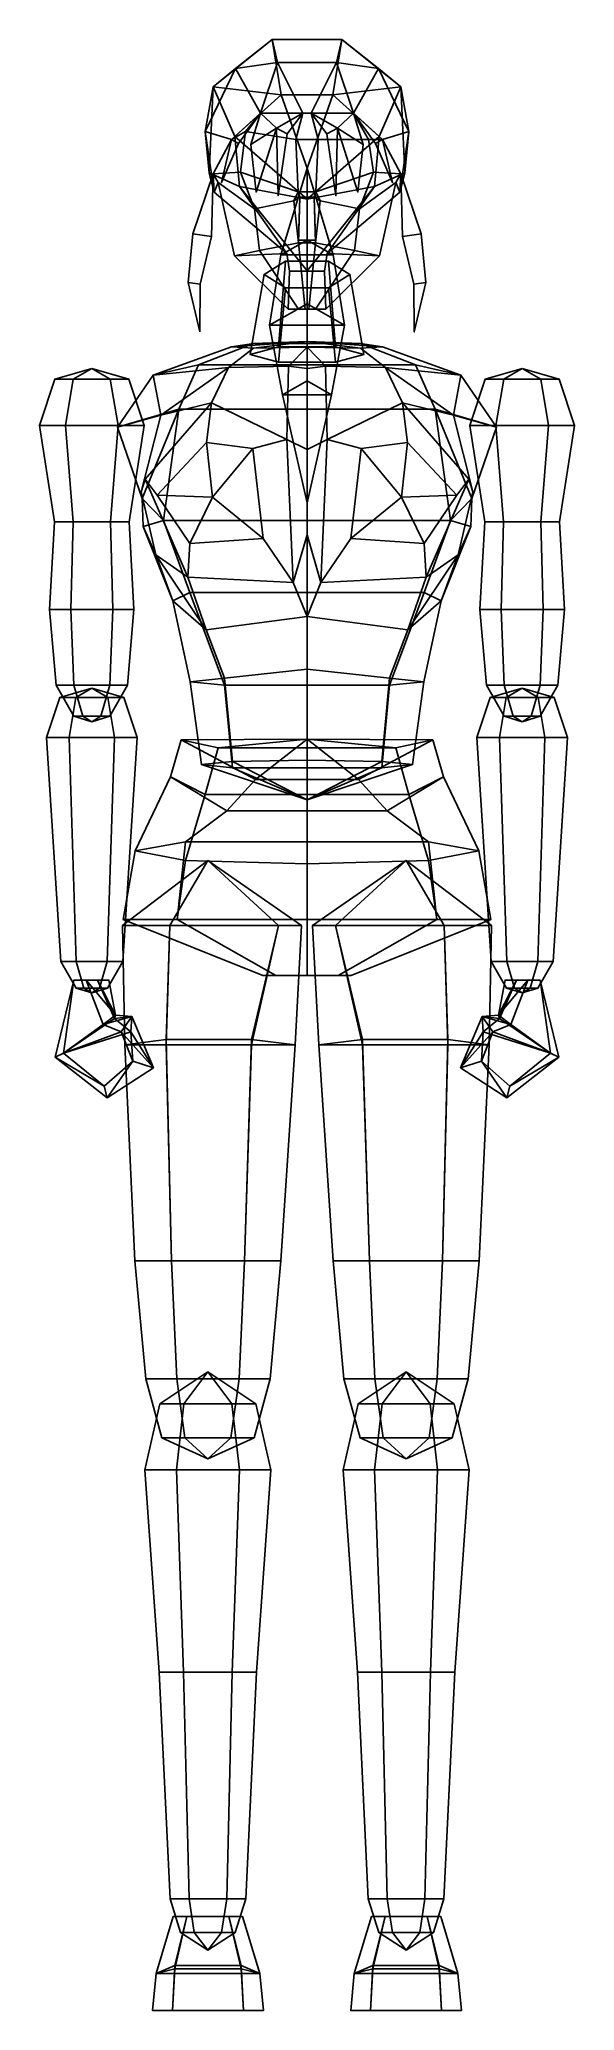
# Model space of a CAD drawing. Extents: x -3.1 to 3.1, y -15.2 to 7.8.
import ezdxf

# ---------------------------------------------------------------- set-up
doc = ezdxf.new("R2010")
doc.units = 0

msp = doc.modelspace()

# ---------------------------------------------------------------- linework, layer by layer
at = {"layer": 'Combined_Polyset_18', "color": 31}
for points in [[(-0.625, 4.268, -0.74), (-0.883, 4.229, -0.169), (-1.795, 3.9, -0.161), (-1.268, 4.019, -1.136)], [(-0.883, 4.229, -0.169), (-0.625, 4.213, 0.254), (-0.916, 3.986, 0.557), (-1.795, 3.9, -0.161)], [(0.625, 4.268, -0.74), (-0.625, 4.268, -0.74), (-1.268, 4.019, -1.136), (1.268, 4.019, -1.136)], [(-0.625, 4.213, 0.254), (0, 4.227, 0.514), (-0.216, 4.003, 0.735), (-0.916, 3.986, 0.557)], [(0, 4.29, -0.169), (-0.883, 4.229, -0.169), (-0.625, 4.268, -0.74)], [(0, 4.29, -0.169), (-0.625, 4.213, 0.254), (-0.883, 4.229, -0.169)], [(0, 4.29, -0.169), (0, 4.227, 0.514), (-0.625, 4.213, 0.254)], [(-0.625, 4.268, -0.74), (0.625, 4.268, -0.74), (0, 4.29, -0.169)], [(0, 4.227, 0.514), (0, 3.975, 0.797), (-0.216, 4.003, 0.735)], [(0.625, 4.268, -0.74), (0.883, 4.229, -0.169), (0, 4.29, -0.169)], [(0.883, 4.229, -0.169), (0.625, 4.213, 0.254), (0, 4.29, -0.169)], [(0.625, 4.213, 0.254), (0, 4.227, 0.514), (0, 4.29, -0.169)], [(0.916, 3.986, 0.557), (0.216, 4.003, 0.735), (0, 4.227, 0.514), (0.625, 4.213, 0.254)], [(0.216, 4.003, 0.735), (0, 3.975, 0.797), (0, 4.227, 0.514)], [(1.268, 4.019, -1.136), (1.795, 3.9, -0.161), (0.883, 4.229, -0.169), (0.625, 4.268, -0.74)], [(1.795, 3.9, -0.161), (0.916, 3.986, 0.557), (0.625, 4.213, 0.254), (0.883, 4.229, -0.169)], [(-1.268, 4.019, -1.136), (-1.795, 3.9, -0.161), (-2.212, 3.292, 0.034), (-1.497, 3.503, -1.355)], [(-1.795, 3.9, -0.161), (-0.916, 3.986, 0.557), (-1.709, 3.43, 0.437)], [(-0.916, 3.986, 0.557), (-1.117, 3.574, 0.989), (-1.709, 3.43, 0.437)], [(1.268, 4.019, -1.136), (-1.268, 4.019, -1.136), (-1.497, 3.503, -1.355), (1.497, 3.503, -1.355)], [(-0.916, 3.986, 0.557), (-0.216, 4.003, 0.735), (-0.235, 3.146, 1.42), (-1.117, 3.574, 0.989)], [(-0.216, 4.003, 0.735), (0, 3.975, 0.797), (0, 3.031, 1.353), (-0.235, 3.146, 1.42)], [(0.235, 3.146, 1.42), (0, 3.031, 1.353), (0, 3.975, 0.797), (0.216, 4.003, 0.735)], [(1.117, 3.574, 0.989), (0.235, 3.146, 1.42), (0.216, 4.003, 0.735), (0.916, 3.986, 0.557)], [(1.709, 3.43, 0.437), (0.916, 3.986, 0.557), (1.795, 3.9, -0.161)], [(1.709, 3.43, 0.437), (1.117, 3.574, 0.989), (0.916, 3.986, 0.557)], [(1.497, 3.503, -1.355), (2.212, 3.292, 0.034), (1.795, 3.9, -0.161), (1.268, 4.019, -1.136)], [(-2.212, 3.292, 0.034), (-1.795, 3.9, -0.161), (-1.709, 3.43, 0.437)], [(1.709, 3.43, 0.437), (1.795, 3.9, -0.161), (2.212, 3.292, 0.034)], [(-1.497, 3.503, -1.355), (-2.212, 3.292, 0.034), (-1.926, 2.458, -0.239)], [(-1.709, 3.43, 0.437), (-1.117, 3.574, 0.989), (-1.89, 2.684, 0.449), (-1.936, 2.537, 0.066)], [(-1.674, 2.202, -1.242), (-1.497, 3.503, -1.355), (-1.926, 2.458, -0.239)], [(-1.117, 3.574, 0.989), (-1.173, 3.112, 1.414), (-1.749, 2.496, 1.309), (-1.89, 2.684, 0.449)], [(1.497, 3.503, -1.355), (-1.497, 3.503, -1.355), (-1.674, 2.202, -1.242), (1.674, 2.202, -1.242)], [(-0.235, 3.146, 1.42), (-0.634, 3.044, 1.594), (-1.173, 3.112, 1.414), (-1.117, 3.574, 0.989)], [(1.117, 3.574, 0.989), (1.173, 3.112, 1.414), (0.634, 3.044, 1.594), (0.235, 3.146, 1.42)], [(1.936, 2.537, 0.066), (1.89, 2.684, 0.449), (1.117, 3.574, 0.989), (1.709, 3.43, 0.437)], [(1.89, 2.684, 0.449), (1.749, 2.496, 1.309), (1.173, 3.112, 1.414), (1.117, 3.574, 0.989)], [(1.926, 2.458, -0.239), (2.212, 3.292, 0.034), (1.497, 3.503, -1.355)], [(1.926, 2.458, -0.239), (1.497, 3.503, -1.355), (1.674, 2.202, -1.242)], [(-2.212, 3.292, 0.034), (-1.709, 3.43, 0.437), (-1.936, 2.537, 0.066), (-1.926, 2.458, -0.239)], [(1.926, 2.458, -0.239), (1.936, 2.537, 0.066), (1.709, 3.43, 0.437), (2.212, 3.292, 0.034)], [(-1.173, 3.112, 1.414), (-1.105, 2.476, 1.954), (-1.749, 2.496, 1.309)], [(-0.634, 3.044, 1.594), (-1.105, 2.476, 1.954), (-1.173, 3.112, 1.414)], [(-0.511, 1.993, 1.745), (-1.105, 2.476, 1.954), (-0.634, 3.044, 1.594)], [(-0.162, 1.479, 1.42), (-0.511, 1.993, 1.745), (-0.634, 3.044, 1.594), (-0.235, 3.146, 1.42)], [(-0.235, 3.146, 1.42), (0, 3.031, 1.353), (0, 2.034, 1.389), (-0.162, 1.479, 1.42)], [(0.162, 1.479, 1.42), (0, 2.034, 1.389), (0, 3.031, 1.353), (0.235, 3.146, 1.42)], [(0.235, 3.146, 1.42), (0.634, 3.044, 1.594), (0.511, 1.993, 1.745), (0.162, 1.479, 1.42)], [(0.634, 3.044, 1.594), (1.105, 2.476, 1.954), (0.511, 1.993, 1.745)], [(1.173, 3.112, 1.414), (1.105, 2.476, 1.954), (0.634, 3.044, 1.594)], [(1.749, 2.496, 1.309), (1.105, 2.476, 1.954), (1.173, 3.112, 1.414)], [(-1.936, 2.537, 0.066), (-1.89, 2.684, 0.449), (-1.391, 1.542, 0.71), (-1.767, 1.8, 0.26)], [(-1.926, 2.458, -0.239), (-1.936, 2.537, 0.066), (-1.767, 1.8, 0.26), (-1.914, 2.133, -0.242)], [(-1.89, 2.684, 0.449), (-1.749, 2.496, 1.309), (-1.367, 1.934, 1.526), (-1.391, 1.542, 0.71)], [(1.391, 1.542, 0.71), (1.367, 1.934, 1.526), (1.749, 2.496, 1.309), (1.89, 2.684, 0.449)], [(1.767, 1.8, 0.26), (1.391, 1.542, 0.71), (1.89, 2.684, 0.449), (1.936, 2.537, 0.066)], [(1.914, 2.133, -0.242), (1.767, 1.8, 0.26), (1.936, 2.537, 0.066), (1.926, 2.458, -0.239)], [(-1.914, 2.133, -0.242), (-1.674, 2.202, -1.242), (-1.926, 2.458, -0.239)], [(-1.749, 2.496, 1.309), (-1.105, 2.476, 1.954), (-1.367, 1.934, 1.526)], [(-1.367, 1.934, 1.526), (-1.105, 2.476, 1.954), (-0.511, 1.993, 1.745)], [(0.511, 1.993, 1.745), (1.105, 2.476, 1.954), (1.367, 1.934, 1.526)], [(1.367, 1.934, 1.526), (1.105, 2.476, 1.954), (1.749, 2.496, 1.309)], [(1.926, 2.458, -0.239), (1.674, 2.202, -1.242), (1.914, 2.133, -0.242)], [(-1.674, 2.202, -1.242), (-1.914, 2.133, -0.242), (-1.565, 1.266, -0.001), (-1.368, 1.362, -1.014)], [(-1.565, 1.266, -0.001), (-1.914, 2.133, -0.242), (-1.767, 1.8, 0.26)], [(1.674, 2.202, -1.242), (-1.674, 2.202, -1.242), (-1.368, 1.362, -1.014), (1.368, 1.362, -1.014)], [(1.368, 1.362, -1.014), (1.565, 1.266, -0.001), (1.914, 2.133, -0.242), (1.674, 2.202, -1.242)], [(1.767, 1.8, 0.26), (1.914, 2.133, -0.242), (1.565, 1.266, -0.001)], [(-1.391, 1.542, 0.71), (-1.367, 1.934, 1.526), (-0.511, 1.993, 1.745), (-0.162, 1.479, 1.42)], [(-0.162, 1.479, 1.42), (0, 2.034, 1.389), (0, 1.081, 1.365)], [(0, 1.081, 1.365), (0, 2.034, 1.389), (0.162, 1.479, 1.42)], [(0.162, 1.479, 1.42), (0.511, 1.993, 1.745), (1.367, 1.934, 1.526), (1.391, 1.542, 0.71)], [(-1.177, 0.927, 0.788), (-1.565, 1.266, -0.001), (-1.767, 1.8, 0.26)], [(-1.391, 1.542, 0.71), (-1.177, 0.927, 0.788), (-1.767, 1.8, 0.26)], [(1.767, 1.8, 0.26), (1.565, 1.266, -0.001), (1.177, 0.927, 0.788)], [(1.767, 1.8, 0.26), (1.177, 0.927, 0.788), (1.391, 1.542, 0.71)], [(-1.391, 1.542, 0.71), (-0.162, 1.479, 1.42), (0, 1.081, 1.365), (-1.177, 0.927, 0.788)], [(1.177, 0.927, 0.788), (0, 1.081, 1.365), (0.162, 1.479, 1.42), (1.391, 1.542, 0.71)], [(-1.368, 1.362, -1.014), (-1.565, 1.266, -0.001), (-1.365, 0.319, -0.011), (-0.965, 0.281, -0.706)], [(-1.565, 1.266, -0.001), (-1.177, 0.927, 0.788), (-0.965, 0.36, 0.763), (-1.365, 0.319, -0.011)], [(1.368, 1.362, -1.014), (-1.368, 1.362, -1.014), (-0.965, 0.281, -0.706), (0.965, 0.281, -0.706)], [(0.965, 0.281, -0.706), (1.365, 0.319, -0.011), (1.565, 1.266, -0.001), (1.368, 1.362, -1.014)], [(1.365, 0.319, -0.011), (0.965, 0.36, 0.763), (1.177, 0.927, 0.788), (1.565, 1.266, -0.001)], [(-1.177, 0.927, 0.788), (0, 1.081, 1.365), (0, 0.468, 1.251), (-0.965, 0.36, 0.763)], [(0.965, 0.36, 0.763), (0, 0.468, 1.251), (0, 1.081, 1.365), (1.177, 0.927, 0.788)], [(-0.965, 0.36, 0.763), (0, 0.468, 1.251), (0, -0.595, 0.979), (-0.872, -0.611, 0.659)], [(0.872, -0.611, 0.659), (0, -0.595, 0.979), (0, 0.468, 1.251), (0.965, 0.36, 0.763)], [(-1.365, 0.319, -0.011), (-0.965, 0.36, 0.763), (-0.872, -0.611, 0.659), (-1.233, -0.648, 0.017)], [(-0.965, 0.281, -0.706), (-1.365, 0.319, -0.011), (-1.233, -0.648, 0.017), (-0.872, -0.685, -0.655)], [(0.965, 0.281, -0.706), (-0.965, 0.281, -0.706), (-0.872, -0.685, -0.655), (0.872, -0.685, -0.655)], [(1.233, -0.648, 0.017), (0.872, -0.611, 0.659), (0.965, 0.36, 0.763), (1.365, 0.319, -0.011)], [(0.872, -0.685, -0.655), (1.233, -0.648, 0.017), (1.365, 0.319, -0.011), (0.965, 0.281, -0.706)], [(-1.233, -0.648, 0.017), (-0.872, -0.611, 0.659), (0, -1.06, 0.034)], [(-0.872, -0.685, -0.655), (-1.233, -0.648, 0.017), (0, -1.06, 0.034)], [(-0.872, -0.611, 0.659), (0, -0.595, 0.979), (0, -1.06, 0.034)], [(-0.872, -0.685, -0.655), (0, -1.06, 0.034), (0.872, -0.685, -0.655)], [(0, -1.06, 0.034), (0, -0.595, 0.979), (0.872, -0.611, 0.659)], [(0, -1.06, 0.034), (0.872, -0.611, 0.659), (1.233, -0.648, 0.017)], [(0, -1.06, 0.034), (1.233, -0.648, 0.017), (0.872, -0.685, -0.655)]]:
    msp.add_3dface(points, dxfattribs=at)
at = {"layer": 'Combined_Polyset_19', "color": 31}
for points in [[(-0.3, 7.169, -0.986), (-0.407, 7.818, -0.283), (-1.095, 7.266, -0.327)], [(-0.834, 7.477, 0.323), (-1.095, 7.266, -0.327), (-0.407, 7.818, -0.283)], [(-0.407, 7.818, -0.283), (-0.344, 7.547, 0.86), (-0.834, 7.477, 0.323)], [(-0.344, 7.547, 0.86), (-0.407, 7.818, -0.283), (0.407, 7.818, -0.283), (0.344, 7.547, 0.86)], [(-0.407, 7.818, -0.283), (-0.3, 7.169, -0.986), (0.3, 7.169, -0.986), (0.407, 7.818, -0.283)], [(0.3, 7.169, -0.986), (1.095, 7.266, -0.327), (0.407, 7.818, -0.283)], [(0.407, 7.818, -0.283), (0.834, 7.477, 0.323), (0.344, 7.547, 0.86)], [(0.834, 7.477, 0.323), (0.407, 7.818, -0.283), (1.095, 7.266, -0.327)], [(-0.88, 6.65, 0.594), (-1.191, 6.744, 0.083), (-0.834, 7.477, 0.323), (-0.543, 6.958, 0.973)], [(-1.095, 7.266, -0.327), (-0.834, 7.477, 0.323), (-1.191, 6.744, 0.083)], [(-0.543, 6.958, 0.973), (-0.834, 7.477, 0.323), (-0.344, 7.547, 0.86)], [(-0.344, 7.547, 0.86), (-0.047, 6.958, 1.187), (-0.543, 6.958, 0.973)], [(-0.047, 6.958, 1.187), (-0.344, 7.547, 0.86), (0.344, 7.547, 0.86), (0.047, 6.958, 1.187)], [(0.344, 7.547, 0.86), (0.543, 6.958, 0.973), (0.047, 6.958, 1.187)], [(0.543, 6.958, 0.973), (0.344, 7.547, 0.86), (0.834, 7.477, 0.323)], [(0.543, 6.958, 0.973), (0.834, 7.477, 0.323), (1.191, 6.744, 0.083), (0.88, 6.65, 0.594)], [(1.095, 7.266, -0.327), (1.191, 6.744, 0.083), (0.834, 7.477, 0.323)], [(-1.191, 6.744, 0.083), (-1.141, 6.259, -0.427), (-1.095, 7.266, -0.327)], [(-1.141, 6.259, -0.427), (-0.787, 6.099, -0.563), (-0.841, 6.684, -0.792), (-1.095, 7.266, -0.327)], [(-1.095, 7.266, -0.327), (-0.841, 6.684, -0.792), (-0.3, 7.169, -0.986)], [(-0.841, 6.684, -0.792), (0, 5.954, -0.928), (0, 6.316, -1.08), (-0.3, 7.169, -0.986)], [(-0.3, 7.169, -0.986), (0, 6.316, -1.08), (0.3, 7.169, -0.986)], [(0.3, 7.169, -0.986), (0, 6.316, -1.08), (0, 5.954, -0.928), (0.841, 6.684, -0.792)], [(1.095, 7.266, -0.327), (0.3, 7.169, -0.986), (0.841, 6.684, -0.792)], [(1.095, 7.266, -0.327), (0.841, 6.684, -0.792), (0.787, 6.099, -0.563), (1.141, 6.259, -0.427)], [(1.191, 6.744, 0.083), (1.095, 7.266, -0.327), (1.141, 6.259, -0.427)], [(-0.543, 6.958, 0.973), (-0.72, 6.744, 0.933), (-0.88, 6.65, 0.594)], [(-0.543, 6.958, 0.973), (-0.88, 6.65, 0.594), (-0.799, 6.602, 0.908)], [(-0.047, 6.958, 1.187), (-0.131, 6.65, 1.31), (-0.72, 6.744, 0.933), (-0.543, 6.958, 0.973)], [(-0.657, 6.59, 1.114), (-0.543, 6.958, 0.973), (-0.358, 6.783, 1.266)], [(-0.543, 6.958, 0.973), (-0.047, 6.958, 1.187), (-0.358, 6.783, 1.266)], [(-0.047, 6.958, 1.187), (-0.23, 6.717, 1.466), (-0.358, 6.783, 1.266)], [(0.047, 6.958, 1.187), (0.131, 6.65, 1.31), (-0.131, 6.65, 1.31), (-0.047, 6.958, 1.187)], [(0.543, 6.958, 0.973), (0.72, 6.65, 0.933), (0.131, 6.65, 1.31), (0.047, 6.958, 1.187)], [(0.358, 6.783, 1.266), (0.23, 6.717, 1.466), (0.047, 6.958, 1.187)], [(0.358, 6.783, 1.266), (0.047, 6.958, 1.187), (0.543, 6.958, 0.973)], [(0.358, 6.783, 1.266), (0.543, 6.958, 0.973), (0.657, 6.59, 1.114)], [(0.88, 6.65, 0.594), (0.72, 6.65, 0.933), (0.543, 6.958, 0.973)], [(0.543, 6.958, 0.973), (0.88, 6.65, 0.594), (0.799, 6.602, 0.908)], [(-1.097, 6.249, 0.331), (-1.083, 6.036, -0.044), (-1.191, 6.744, 0.083), (-0.88, 6.65, 0.594)], [(-1.083, 6.036, -0.044), (-1.141, 6.259, -0.427), (-1.191, 6.744, 0.083)], [(-0.72, 6.744, 0.933), (-0.778, 6.269, 0.871), (-1.097, 6.249, 0.331), (-0.88, 6.65, 0.594)], [(0, 5.954, -0.928), (-0.841, 6.684, -0.792), (-0.787, 6.099, -0.563)], [(-0.131, 6.65, 1.31), (-0.105, 6.037, 1.341), (-0.778, 6.269, 0.871), (-0.72, 6.744, 0.933)], [(-0.358, 6.783, 1.266), (-0.594, 6.036, 1.269), (-0.657, 6.59, 1.114)], [(-0.23, 6.717, 1.466), (-0.338, 5.993, 1.574), (-0.358, 6.783, 1.266)], [(0, 5.954, -0.928), (0.787, 6.099, -0.563), (0.841, 6.684, -0.792)], [(0.358, 6.783, 1.266), (0.338, 5.993, 1.574), (0.23, 6.717, 1.466)], [(0.657, 6.59, 1.114), (0.594, 6.036, 1.269), (0.358, 6.783, 1.266)], [(0.88, 6.65, 0.594), (1.191, 6.744, 0.083), (1.083, 6.036, -0.044), (1.097, 6.249, 0.331)], [(1.191, 6.744, 0.083), (1.141, 6.259, -0.427), (1.083, 6.036, -0.044)], [(-0.799, 6.602, 0.908), (-0.88, 6.65, 0.594), (-1, 6.146, 0.696)], [(0.131, 6.65, 1.31), (0.105, 6.037, 1.341), (-0.105, 6.037, 1.341), (-0.131, 6.65, 1.31)], [(0.72, 6.65, 0.933), (0.778, 6.269, 0.871), (0.105, 6.037, 1.341), (0.131, 6.65, 1.31)], [(0.88, 6.65, 0.594), (1.097, 6.249, 0.331), (0.778, 6.269, 0.871), (0.72, 6.65, 0.933)], [(0.799, 6.602, 0.908), (0.88, 6.65, 0.594), (1, 6.146, 0.696)], [(-1.334, 5.549, 0.331), (-1.114, 5.517, 0.224), (-1.097, 6.249, 0.331)], [(-1.114, 5.517, 0.438), (-1.334, 5.549, 0.331), (-1.097, 6.249, 0.331)], [(-1.083, 6.036, -0.044), (-0.237, 5.319, -0.461), (-0.787, 6.099, -0.563), (-1.141, 6.259, -0.427)], [(-1.114, 5.517, 0.224), (-1.114, 5.517, 0.438), (-1.097, 6.249, 0.331)], [(-0.778, 6.269, 0.871), (-0.615, 5.841, 0.869), (-1.037, 6.148, 0.311), (-1.097, 6.249, 0.331)], [(-1.097, 6.249, 0.331), (-1.037, 6.148, 0.311), (-1.083, 6.036, -0.044)], [(-0.105, 6.037, 1.341), (-0.152, 5.932, 1.098), (-0.615, 5.841, 0.869), (-0.778, 6.269, 0.871)], [(0.778, 6.269, 0.871), (0.615, 5.841, 0.869), (0.152, 5.932, 1.098), (0.105, 6.037, 1.341)], [(1.141, 6.259, -0.427), (0.787, 6.099, -0.563), (0.237, 5.319, -0.461), (1.083, 6.036, -0.044)], [(1.097, 6.249, 0.331), (1.037, 6.148, 0.311), (0.615, 5.841, 0.869), (0.778, 6.269, 0.871)], [(1.083, 6.036, -0.044), (1.037, 6.148, 0.311), (1.097, 6.249, 0.331)], [(1.097, 6.249, 0.331), (1.114, 5.517, 0.224), (1.334, 5.549, 0.331)], [(1.097, 6.249, 0.331), (1.114, 5.517, 0.438), (1.114, 5.517, 0.224)], [(1.097, 6.249, 0.331), (1.334, 5.549, 0.331), (1.114, 5.517, 0.438)], [(-1.037, 6.148, 0.311), (-0.847, 5.293, 0.311), (-0.237, 5.319, -0.461), (-1.083, 6.036, -0.044)], [(-0.615, 5.841, 0.869), (-0.553, 5.355, 0.945), (-0.847, 5.293, 0.311), (-1.037, 6.148, 0.311)], [(-0.237, 5.319, -0.461), (-0.203, 5.111, -0.499), (0, 5.118, -0.486), (-0.787, 6.099, -0.563)], [(-0.787, 6.099, -0.563), (0, 5.118, -0.486), (0, 5.954, -0.928)], [(-0.105, 6.037, 1.341), (-0.083, 5.975, 1.331), (-0.152, 5.932, 1.098)], [(0.105, 6.037, 1.341), (0.083, 5.975, 1.331), (-0.083, 5.975, 1.331), (-0.105, 6.037, 1.341)], [(0.787, 6.099, -0.563), (0, 5.954, -0.928), (0, 5.118, -0.486)], [(0.787, 6.099, -0.563), (0, 5.118, -0.486), (0.203, 5.111, -0.499), (0.237, 5.319, -0.461)], [(0.152, 5.932, 1.098), (0.083, 5.975, 1.331), (0.105, 6.037, 1.341)], [(1.083, 6.036, -0.044), (0.237, 5.319, -0.461), (0.847, 5.293, 0.311), (1.037, 6.148, 0.311)], [(1.037, 6.148, 0.311), (0.847, 5.293, 0.311), (0.553, 5.355, 0.945), (0.615, 5.841, 0.869)], [(-0.152, 5.932, 1.098), (-0.101, 5.442, 1.206), (-0.553, 5.355, 0.945), (-0.615, 5.841, 0.869)], [(-0.152, 5.932, 1.098), (-0.083, 5.975, 1.331), (-0.101, 5.442, 1.206)], [(-0.101, 5.476, 1.584), (-0.101, 5.442, 1.206), (-0.083, 5.975, 1.331)], [(-0.101, 5.476, 1.584), (-0.083, 5.975, 1.331), (0.083, 5.975, 1.331), (0.101, 5.476, 1.584)], [(0.101, 5.442, 1.206), (0.101, 5.476, 1.584), (0.083, 5.975, 1.331)], [(0.152, 5.932, 1.098), (0.101, 5.442, 1.206), (0.083, 5.975, 1.331)], [(0.152, 5.932, 1.098), (0.615, 5.841, 0.869), (0.553, 5.355, 0.945), (0.101, 5.442, 1.206)], [(-1.389, 4.98, 0.408), (-1.248, 4.959, 0.316), (-1.114, 5.517, 0.224), (-1.334, 5.549, 0.331)], [(-1.248, 4.959, 0.501), (-1.389, 4.98, 0.408), (-1.334, 5.549, 0.331), (-1.114, 5.517, 0.438)], [(1.334, 5.549, 0.331), (1.114, 5.517, 0.224), (1.248, 4.959, 0.316), (1.389, 4.98, 0.408)], [(1.114, 5.517, 0.438), (1.334, 5.549, 0.331), (1.389, 4.98, 0.408), (1.248, 4.959, 0.501)], [(-1.248, 4.959, 0.316), (-1.248, 4.959, 0.501), (-1.114, 5.517, 0.438), (-1.114, 5.517, 0.224)], [(-0.553, 5.355, 0.945), (-0.098, 4.67, 0.932), (-0.22, 4.67, 0.775), (-0.847, 5.293, 0.311)], [(-0.847, 5.293, 0.311), (-0.22, 4.67, 0.775), (-0.203, 5.111, -0.499), (-0.237, 5.319, -0.461)], [(-0.101, 5.442, 1.206), (-0.022, 4.67, 0.985), (-0.098, 4.67, 0.932), (-0.553, 5.355, 0.945)], [(-0.101, 5.476, 1.584), (0.101, 5.476, 1.584), (0.101, 5.442, 1.206), (-0.101, 5.442, 1.206)], [(0.101, 5.442, 1.206), (0.022, 4.67, 0.985), (-0.022, 4.67, 0.985), (-0.101, 5.442, 1.206)], [(0.553, 5.355, 0.945), (0.098, 4.67, 0.932), (0.022, 4.67, 0.985), (0.101, 5.442, 1.206)], [(0.847, 5.293, 0.311), (0.22, 4.67, 0.775), (0.098, 4.67, 0.932), (0.553, 5.355, 0.945)], [(0.237, 5.319, -0.461), (0.203, 5.111, -0.499), (0.22, 4.67, 0.775), (0.847, 5.293, 0.311)], [(1.114, 5.517, 0.224), (1.114, 5.517, 0.438), (1.248, 4.959, 0.501), (1.248, 4.959, 0.316)], [(-0.203, 5.111, -0.499), (0.203, 5.111, -0.499), (0.22, 4.67, 0.775), (-0.22, 4.67, 0.775)], [(-1.253, 4.404, 0.702), (-1.248, 4.959, 0.316), (-1.389, 4.98, 0.408)], [(-1.253, 4.404, 0.702), (-1.389, 4.98, 0.408), (-1.248, 4.959, 0.501)], [(-1.253, 4.404, 0.702), (-1.248, 4.959, 0.501), (-1.248, 4.959, 0.316)], [(1.389, 4.98, 0.408), (1.248, 4.959, 0.316), (1.253, 4.404, 0.702)], [(1.248, 4.959, 0.501), (1.389, 4.98, 0.408), (1.253, 4.404, 0.702)], [(1.248, 4.959, 0.316), (1.248, 4.959, 0.501), (1.253, 4.404, 0.702)], [(-0.22, 4.67, 0.775), (0.22, 4.67, 0.775), (0.098, 4.67, 0.932), (-0.098, 4.67, 0.932)], [(-0.098, 4.67, 0.932), (0.098, 4.67, 0.932), (0.022, 4.67, 0.985), (-0.022, 4.67, 0.985)]]:
    msp.add_3dface(points, dxfattribs=at)
at = {"layer": 'Combined_Polyset_2', "color": 39}
for points in [[(-1.404, -14.094, -0.514), (-1.562, -14.094, -0.105), (-1.762, -14.757, -0.135), (-1.544, -14.667, -0.688)], [(-1.562, -14.094, -0.105), (-1.404, -14.094, 0.303), (-1.544, -14.704, 1.492), (-1.762, -14.757, -0.135)], [(-1.562, -14.094, -0.105), (-1.404, -14.094, -0.514), (-0.911, -14.094, -0.514), (-0.753, -14.094, -0.105)], [(-0.753, -14.094, -0.105), (-0.911, -14.094, 0.303), (-1.404, -14.094, 0.303), (-1.562, -14.094, -0.105)], [(-0.911, -14.094, -0.514), (-1.404, -14.094, -0.514), (-1.544, -14.667, -0.688), (-0.77, -14.667, -0.688)], [(-1.404, -14.094, 0.303), (-0.911, -14.094, 0.303), (-0.77, -14.704, 1.492), (-1.544, -14.704, 1.492)], [(-0.753, -14.094, -0.105), (-0.911, -14.094, -0.514), (-0.77, -14.667, -0.688), (-0.552, -14.757, -0.135)], [(-0.911, -14.094, 0.303), (-0.753, -14.094, -0.105), (-0.552, -14.757, -0.135), (-0.77, -14.704, 1.492)], [(-1.544, -14.667, -0.688), (-1.762, -14.757, -0.135), (-1.804, -15.192, -0.161), (-1.571, -15.192, -0.688)], [(-1.762, -14.757, -0.135), (-1.544, -14.704, 1.492), (-1.571, -15.192, 1.686), (-1.804, -15.192, 0.445)], [(-0.77, -14.667, -0.688), (-1.544, -14.667, -0.688), (-1.571, -15.192, -0.688), (-0.743, -15.192, -0.688)], [(-1.544, -14.704, 1.492), (-0.77, -14.704, 1.492), (-0.743, -15.192, 1.686), (-1.571, -15.192, 1.686)], [(-0.552, -14.757, -0.135), (-0.77, -14.667, -0.688), (-0.743, -15.192, -0.688), (-0.51, -15.192, -0.161)], [(-0.77, -14.704, 1.492), (-0.552, -14.757, -0.135), (-0.51, -15.192, 0.445), (-0.743, -15.192, 1.686)], [(-1.762, -14.757, -0.135), (-1.804, -15.192, 0.445), (-0.51, -15.192, 0.445), (-0.552, -14.757, -0.135)], [(-0.552, -14.757, -0.135), (-0.51, -15.192, -0.161), (-1.804, -15.192, -0.161), (-1.762, -14.757, -0.135)], [(-1.804, -15.192, 0.445), (-1.571, -15.192, 1.686), (-0.743, -15.192, 1.686), (-0.51, -15.192, 0.445)], [(-0.51, -15.192, -0.161), (-0.743, -15.192, -0.688), (-1.571, -15.192, -0.688), (-1.804, -15.192, -0.161)]]:
    msp.add_3dface(points, dxfattribs=at)
at = {"layer": 'Combined_Polyset_20', "color": 39}
for points in [[(0.065, -2.524, -0.026), (0.331, -2.524, -1.318), (1.157, -1.767, -0.143)], [(0.331, -2.524, 0.833), (0.065, -2.524, -0.026), (1.157, -1.767, -0.143)], [(0.331, -2.524, -1.318), (1.603, -2.524, -1.318), (1.157, -1.767, -0.143)], [(1.603, -2.524, 0.833), (0.331, -2.524, 0.833), (1.157, -1.767, -0.143)], [(1.603, -2.524, -1.318), (2.153, -2.524, -0.026), (1.157, -1.767, -0.143)], [(2.153, -2.524, -0.026), (1.603, -2.524, 0.833), (1.157, -1.767, -0.143)], [(0.137, -3.919), (0.647, -3.856, -1.329), (0.331, -2.524, -1.318), (0.065, -2.524, -0.026)], [(0.647, -3.919, 0.862), (0.137, -3.919), (0.065, -2.524, -0.026), (0.331, -2.524, 0.833)], [(0.647, -3.856, -1.329), (1.643, -3.856, -1.329), (1.603, -2.524, -1.318), (0.331, -2.524, -1.318)], [(1.643, -3.919, 0.862), (0.647, -3.919, 0.862), (0.331, -2.524, 0.833), (1.603, -2.524, 0.833)], [(1.643, -3.856, -1.329), (2.129, -3.919), (2.153, -2.524, -0.026), (1.603, -2.524, -1.318)], [(2.129, -3.919), (1.643, -3.919, 0.862), (1.603, -2.524, 0.833), (2.153, -2.524, -0.026)], [(0.305, -6.44), (0.731, -6.44, -1.001), (0.647, -3.856, -1.329), (0.137, -3.919)], [(0.731, -6.44, -1.001), (1.583, -6.44, -1.001), (1.643, -3.856, -1.329), (0.647, -3.856, -1.329)], [(1.583, -6.44, -1.001), (2.009, -6.44), (2.129, -3.919), (1.643, -3.856, -1.329)], [(0.731, -6.44, 0.768), (0.305, -6.44), (0.137, -3.919), (0.647, -3.919, 0.862)], [(1.583, -6.44, 0.768), (0.731, -6.44, 0.768), (0.647, -3.919, 0.862), (1.643, -3.919, 0.862)], [(2.009, -6.44), (1.583, -6.44, 0.768), (1.643, -3.919, 0.862), (2.129, -3.919)], [(0.431, -7.816), (0.794, -7.816, -0.655), (0.731, -6.44, -1.001), (0.305, -6.44)], [(0.794, -7.816, 0.655), (0.431, -7.816), (0.305, -6.44), (0.731, -6.44, 0.768)], [(0.794, -7.816, -0.655), (1.521, -7.816, -0.655), (1.583, -6.44, -1.001), (0.731, -6.44, -1.001)], [(1.521, -7.816, 0.655), (0.794, -7.816, 0.655), (0.731, -6.44, 0.768), (1.583, -6.44, 0.768)], [(1.521, -7.816, -0.655), (1.884, -7.816), (2.009, -6.44), (1.583, -6.44, -1.001)], [(1.884, -7.816), (1.521, -7.816, 0.655), (1.583, -6.44, 0.768), (2.009, -6.44)], [(0.619, -8.506), (0.888, -8.506, -0.433), (0.794, -7.816, -0.655), (0.431, -7.816)], [(0.888, -8.506, 0.433), (0.619, -8.506), (0.431, -7.816), (0.794, -7.816, 0.655)], [(0.888, -8.506, -0.433), (1.426, -8.506, -0.433), (1.521, -7.816, -0.655), (0.794, -7.816, -0.655)], [(1.426, -8.506, 0.433), (0.888, -8.506, 0.433), (0.794, -7.816, 0.655), (1.521, -7.816, 0.655)], [(1.426, -8.506, -0.433), (1.695, -8.506), (1.884, -7.816), (1.521, -7.816, -0.655)], [(1.695, -8.506), (1.426, -8.506, 0.433), (1.521, -7.816, 0.655), (1.884, -7.816)], [(1.157, -8.752), (0.888, -8.506, -0.433), (0.619, -8.506)], [(1.157, -8.752), (0.619, -8.506), (0.888, -8.506, 0.433)], [(1.157, -8.752), (0.888, -8.506, 0.433), (1.426, -8.506, 0.433)], [(1.157, -8.752), (1.426, -8.506, -0.433), (0.888, -8.506, -0.433)], [(1.157, -8.752), (1.695, -8.506), (1.426, -8.506, -0.433)], [(1.157, -8.752), (1.426, -8.506, 0.433), (1.695, -8.506)]]:
    msp.add_3dface(points, dxfattribs=at)
at = {"layer": 'Combined_Polyset_21', "color": 31}
for points in [[(1.157, -7.735), (0.597, -8.111), (0.877, -8.111, -0.537)], [(1.157, -7.735), (0.877, -8.111, 0.537), (0.597, -8.111)], [(1.157, -7.735), (0.877, -8.111, -0.537), (1.437, -8.111, -0.537)], [(1.157, -7.735), (1.437, -8.111, 0.537), (0.877, -8.111, 0.537)], [(1.157, -7.735), (1.437, -8.111, -0.537), (1.718, -8.111)], [(1.157, -7.735), (1.718, -8.111), (1.437, -8.111, 0.537)], [(0.877, -8.111, -0.537), (0.597, -8.111), (0.421, -8.878), (0.789, -8.878, -0.801)], [(0.597, -8.111), (0.877, -8.111, 0.537), (0.789, -8.878, 0.618), (0.421, -8.878)], [(1.437, -8.111, -0.537), (0.877, -8.111, -0.537), (0.789, -8.878, -0.801), (1.525, -8.878, -0.801)], [(0.877, -8.111, 0.537), (1.437, -8.111, 0.537), (1.525, -8.878, 0.618), (0.789, -8.878, 0.618)], [(1.718, -8.111), (1.437, -8.111, -0.537), (1.525, -8.878, -0.801), (1.893, -8.878)], [(1.437, -8.111, 0.537), (1.718, -8.111), (1.893, -8.878), (1.525, -8.878, 0.618)], [(0.789, -8.878, -0.801), (0.421, -8.878), (0.589, -11.243, -0.041), (0.873, -11.243, -0.74)], [(0.421, -8.878), (0.789, -8.878, 0.618), (0.873, -11.243, 0.559), (0.589, -11.243, -0.041)], [(1.525, -8.878, -0.801), (0.789, -8.878, -0.801), (0.873, -11.243, -0.74), (1.441, -11.243, -0.74)], [(0.789, -8.878, 0.618), (1.525, -8.878, 0.618), (1.441, -11.243, 0.559), (0.873, -11.243, 0.559)], [(1.893, -8.878), (1.525, -8.878, -0.801), (1.441, -11.243, -0.74), (1.726, -11.243, -0.041)], [(1.525, -8.878, 0.618), (1.893, -8.878), (1.726, -11.243, -0.041), (1.441, -11.243, 0.559)], [(0.873, -11.243, -0.74), (0.589, -11.243, -0.041), (0.716, -13.887, -0.097), (0.937, -13.887, -0.519)], [(0.589, -11.243, -0.041), (0.873, -11.243, 0.559), (0.937, -13.887, 0.325), (0.716, -13.887, -0.097)], [(1.441, -11.243, -0.74), (0.873, -11.243, -0.74), (0.937, -13.887, -0.519), (1.378, -13.887, -0.519)], [(0.873, -11.243, 0.559), (1.441, -11.243, 0.559), (1.378, -13.887, 0.325), (0.937, -13.887, 0.325)], [(1.726, -11.243, -0.041), (1.441, -11.243, -0.74), (1.378, -13.887, -0.519), (1.598, -13.887, -0.097)], [(1.441, -11.243, 0.559), (1.726, -11.243, -0.041), (1.598, -13.887, -0.097), (1.378, -13.887, 0.325)], [(0.937, -13.887, -0.519), (0.716, -13.887, -0.097), (0.838, -14.281, -0.112), (0.997, -14.281, -0.409)], [(0.716, -13.887, -0.097), (0.937, -13.887, 0.325), (0.997, -14.281, 0.186), (0.838, -14.281, -0.112)], [(1.378, -13.887, -0.519), (0.937, -13.887, -0.519), (0.997, -14.281, -0.409), (1.317, -14.281, -0.409)], [(0.937, -13.887, 0.325), (1.378, -13.887, 0.325), (1.317, -14.281, 0.186), (0.997, -14.281, 0.186)], [(1.598, -13.887, -0.097), (1.378, -13.887, -0.519), (1.317, -14.281, -0.409), (1.477, -14.281, -0.112)], [(1.378, -13.887, 0.325), (1.598, -13.887, -0.097), (1.477, -14.281, -0.112), (1.317, -14.281, 0.186)], [(0.997, -14.281, -0.409), (0.838, -14.281, -0.112), (1.157, -14.486, -0.106)], [(0.838, -14.281, -0.112), (0.997, -14.281, 0.186), (1.157, -14.486, -0.106)], [(0.997, -14.281, 0.186), (1.317, -14.281, 0.186), (1.157, -14.486, -0.106)], [(1.317, -14.281, -0.409), (0.997, -14.281, -0.409), (1.157, -14.486, -0.106)], [(1.477, -14.281, -0.112), (1.317, -14.281, -0.409), (1.157, -14.486, -0.106)], [(1.317, -14.281, 0.186), (1.477, -14.281, -0.112), (1.157, -14.486, -0.106)]]:
    msp.add_3dface(points, dxfattribs=at)
at = {"layer": 'Combined_Polyset_22', "color": 39}
for points in [[(0.911, -14.094, -0.514), (0.753, -14.094, -0.105), (0.552, -14.757, -0.135), (0.77, -14.667, -0.688)], [(0.753, -14.094, -0.105), (0.911, -14.094, 0.303), (0.77, -14.704, 1.492), (0.552, -14.757, -0.135)], [(0.753, -14.094, -0.105), (0.911, -14.094, -0.514), (1.403, -14.094, -0.514), (1.562, -14.094, -0.105)], [(1.562, -14.094, -0.105), (1.403, -14.094, 0.303), (0.911, -14.094, 0.303), (0.753, -14.094, -0.105)], [(1.403, -14.094, -0.514), (0.911, -14.094, -0.514), (0.77, -14.667, -0.688), (1.544, -14.667, -0.688)], [(0.911, -14.094, 0.303), (1.403, -14.094, 0.303), (1.544, -14.704, 1.492), (0.77, -14.704, 1.492)], [(1.562, -14.094, -0.105), (1.403, -14.094, -0.514), (1.544, -14.667, -0.688), (1.762, -14.757, -0.135)], [(1.403, -14.094, 0.303), (1.562, -14.094, -0.105), (1.762, -14.757, -0.135), (1.544, -14.704, 1.492)], [(0.77, -14.667, -0.688), (0.552, -14.757, -0.135), (0.51, -15.192, -0.161), (0.743, -15.192, -0.688)], [(0.552, -14.757, -0.135), (0.77, -14.704, 1.492), (0.743, -15.192, 1.686), (0.51, -15.192, 0.445)], [(1.544, -14.667, -0.688), (0.77, -14.667, -0.688), (0.743, -15.192, -0.688), (1.571, -15.192, -0.688)], [(0.77, -14.704, 1.492), (1.544, -14.704, 1.492), (1.571, -15.192, 1.686), (0.743, -15.192, 1.686)], [(1.762, -14.757, -0.135), (1.544, -14.667, -0.688), (1.571, -15.192, -0.688), (1.804, -15.192, -0.161)], [(1.544, -14.704, 1.492), (1.762, -14.757, -0.135), (1.804, -15.192, 0.445), (1.571, -15.192, 1.686)], [(0.552, -14.757, -0.135), (0.51, -15.192, 0.445), (1.804, -15.192, 0.445), (1.762, -14.757, -0.135)], [(1.762, -14.757, -0.135), (1.804, -15.192, -0.161), (0.51, -15.192, -0.161), (0.552, -14.757, -0.135)], [(0.51, -15.192, 0.445), (0.743, -15.192, 1.686), (1.571, -15.192, 1.686), (1.804, -15.192, 0.445)], [(1.804, -15.192, -0.161), (1.571, -15.192, -0.688), (0.743, -15.192, -0.688), (0.51, -15.192, -0.161)]]:
    msp.add_3dface(points, dxfattribs=at)
at = {"layer": 'COMBINED_POLYSET_3_Orange31', "color": 31}
for points in [[(2.578, -3.163, -0.386), (2.235, -3.574, 0.087), (2.379, -3.681, -0.386)], [(2.247, -3.612, 0.386), (2.235, -3.574, 0.087), (2.445, -3.163, 0.386)], [(2.445, -3.163, 0.386), (2.235, -3.574, 0.087), (2.313, -3.163, 0.145)], [(2.313, -3.163, 0.145), (2.235, -3.574, 0.087), (2.578, -3.163, -0.386)], [(2.445, -3.163, 0.386), (2.723, -3.163, 0.386), (2.845, -4.015, 0.386), (2.247, -3.612, 0.386)], [(2.379, -3.681, -0.386), (2.845, -4.015, -0.386), (2.723, -3.163, -0.386), (2.578, -3.163, -0.386)], [(2.723, -3.163), (2.942, -4.062), (2.723, -3.163, 0.386)], [(2.845, -4.015, 0.386), (2.723, -3.163, 0.386), (2.942, -4.062)], [(2.723, -3.163, -0.386), (2.942, -4.062), (2.723, -3.163)], [(2.942, -4.062), (2.723, -3.163, -0.386), (2.845, -4.015, -0.386)], [(2.058, -3.768, 0.386), (1.794, -4.186), (2.046, -3.586)], [(2.046, -3.586), (1.794, -4.186), (2.17, -3.768, -0.386)], [(2.235, -3.574, 0.087), (2.046, -3.586), (2.379, -3.681, -0.386)], [(2.247, -3.612, 0.386), (2.046, -3.586), (2.235, -3.574, 0.087)], [(2.379, -3.681, -0.386), (2.046, -3.586), (2.17, -3.768, -0.386)], [(2.058, -3.768, 0.386), (2.046, -3.586), (2.247, -3.612, 0.386)], [(2.247, -3.612, 0.386), (2.845, -4.015, 0.386), (2.058, -3.768, 0.386)], [(2.036, -4.11, 0.386), (1.794, -4.186), (2.058, -3.768, 0.386)], [(2.17, -3.768, -0.386), (1.794, -4.186), (2.036, -4.11, -0.386)], [(2.036, -4.11, -0.386), (2.367, -4.401, -0.386), (2.845, -4.015, -0.386), (2.17, -3.768, -0.386)], [(2.058, -3.768, 0.386), (2.845, -4.015, 0.386), (2.367, -4.401, 0.386), (2.036, -4.11, 0.386)], [(2.17, -3.768, -0.386), (2.845, -4.015, -0.386), (2.379, -3.681, -0.386)], [(2.036, -4.11, 0.386), (2.335, -4.536), (1.794, -4.186)], [(1.794, -4.186), (2.335, -4.536), (2.036, -4.11, -0.386)], [(2.367, -4.401, 0.386), (2.335, -4.536), (2.036, -4.11, 0.386)], [(2.036, -4.11, -0.386), (2.335, -4.536), (2.367, -4.401, -0.386)], [(2.367, -4.401, 0.386), (2.942, -4.062), (2.335, -4.536)], [(2.335, -4.536), (2.942, -4.062), (2.367, -4.401, -0.386)], [(2.367, -4.401, -0.386), (2.942, -4.062), (2.845, -4.015, -0.386)], [(2.845, -4.015, 0.386), (2.942, -4.062), (2.367, -4.401, 0.386)]]:
    msp.add_3dface(points, dxfattribs=at)
at = {"layer": 'COMBINED_POLYSET_3_Orange31_3', "color": 31}
for points in [[(-2.723, -3.163, 0.386), (-2.942, -4.062), (-2.723, -3.163)], [(-2.942, -4.062), (-2.723, -3.163, 0.386), (-2.845, -4.015, 0.386)], [(-2.723, -3.163), (-2.942, -4.062), (-2.723, -3.163, -0.386)], [(-2.845, -4.015, -0.386), (-2.723, -3.163, -0.386), (-2.942, -4.062)], [(-2.578, -3.163, -0.386), (-2.723, -3.163, -0.386), (-2.845, -4.015, -0.386), (-2.379, -3.681, -0.386)], [(-2.247, -3.612, 0.386), (-2.845, -4.015, 0.386), (-2.723, -3.163, 0.386), (-2.445, -3.163, 0.386)], [(-2.379, -3.681, -0.386), (-2.235, -3.574, 0.087), (-2.578, -3.163, -0.386)], [(-2.578, -3.163, -0.386), (-2.235, -3.574, 0.087), (-2.313, -3.163, 0.145)], [(-2.445, -3.163, 0.386), (-2.235, -3.574, 0.087), (-2.247, -3.612, 0.386)], [(-2.313, -3.163, 0.145), (-2.235, -3.574, 0.087), (-2.445, -3.163, 0.386)], [(-2.058, -3.768, 0.386), (-2.845, -4.015, 0.386), (-2.247, -3.612, 0.386)], [(-2.379, -3.681, -0.386), (-2.047, -3.586), (-2.235, -3.574, 0.087)], [(-2.17, -3.768, -0.386), (-2.047, -3.586), (-2.379, -3.681, -0.386)], [(-2.235, -3.574, 0.087), (-2.047, -3.586), (-2.247, -3.612, 0.386)], [(-2.247, -3.612, 0.386), (-2.047, -3.586), (-2.058, -3.768, 0.386)], [(-2.17, -3.768, -0.386), (-1.794, -4.186), (-2.047, -3.586)], [(-2.047, -3.586), (-1.794, -4.186), (-2.058, -3.768, 0.386)], [(-2.379, -3.681, -0.386), (-2.845, -4.015, -0.386), (-2.17, -3.768, -0.386)], [(-2.17, -3.768, -0.386), (-2.845, -4.015, -0.386), (-2.367, -4.401, -0.386), (-2.036, -4.11, -0.386)], [(-2.036, -4.11, 0.386), (-2.367, -4.401, 0.386), (-2.845, -4.015, 0.386), (-2.058, -3.768, 0.386)], [(-2.036, -4.11, -0.386), (-1.794, -4.186), (-2.17, -3.768, -0.386)], [(-2.058, -3.768, 0.386), (-1.794, -4.186), (-2.036, -4.11, 0.386)], [(-2.845, -4.015, -0.386), (-2.942, -4.062), (-2.367, -4.401, -0.386)], [(-2.367, -4.401, 0.386), (-2.942, -4.062), (-2.845, -4.015, 0.386)], [(-2.335, -4.536), (-2.942, -4.062), (-2.367, -4.401, 0.386)], [(-2.367, -4.401, -0.386), (-2.942, -4.062), (-2.335, -4.536)], [(-2.036, -4.11, 0.386), (-2.335, -4.536), (-2.367, -4.401, 0.386)], [(-2.367, -4.401, -0.386), (-2.335, -4.536), (-2.036, -4.11, -0.386)], [(-1.794, -4.186), (-2.335, -4.536), (-2.036, -4.11, 0.386)], [(-2.036, -4.11, -0.386), (-2.335, -4.536), (-1.794, -4.186)]]:
    msp.add_3dface(points, dxfattribs=at)
at = {"layer": 'Combined_Polyset_7', "color": 31}
for points in [[(-1.157, -7.735), (-1.718, -8.111), (-1.437, -8.111, -0.537)], [(-1.157, -7.735), (-1.437, -8.111, 0.537), (-1.718, -8.111)], [(-1.157, -7.735), (-1.437, -8.111, -0.537), (-0.877, -8.111, -0.537)], [(-1.157, -7.735), (-0.877, -8.111, 0.537), (-1.437, -8.111, 0.537)], [(-1.157, -7.735), (-0.877, -8.111, -0.537), (-0.597, -8.111)], [(-1.157, -7.735), (-0.597, -8.111), (-0.877, -8.111, 0.537)], [(-1.437, -8.111, -0.537), (-1.718, -8.111), (-1.893, -8.878), (-1.525, -8.878, -0.801)], [(-1.718, -8.111), (-1.437, -8.111, 0.537), (-1.525, -8.878, 0.618), (-1.893, -8.878)], [(-0.877, -8.111, -0.537), (-1.437, -8.111, -0.537), (-1.525, -8.878, -0.801), (-0.789, -8.878, -0.801)], [(-1.437, -8.111, 0.537), (-0.877, -8.111, 0.537), (-0.789, -8.878, 0.618), (-1.525, -8.878, 0.618)], [(-0.597, -8.111), (-0.877, -8.111, -0.537), (-0.789, -8.878, -0.801), (-0.421, -8.878)], [(-0.877, -8.111, 0.537), (-0.597, -8.111), (-0.421, -8.878), (-0.789, -8.878, 0.618)], [(-1.525, -8.878, -0.801), (-1.893, -8.878), (-1.726, -11.243, -0.041), (-1.441, -11.243, -0.74)], [(-1.893, -8.878), (-1.525, -8.878, 0.618), (-1.441, -11.243, 0.559), (-1.726, -11.243, -0.041)], [(-0.789, -8.878, -0.801), (-1.525, -8.878, -0.801), (-1.441, -11.243, -0.74), (-0.873, -11.243, -0.74)], [(-1.525, -8.878, 0.618), (-0.789, -8.878, 0.618), (-0.873, -11.243, 0.559), (-1.441, -11.243, 0.559)], [(-0.421, -8.878), (-0.789, -8.878, -0.801), (-0.873, -11.243, -0.74), (-0.589, -11.243, -0.041)], [(-0.789, -8.878, 0.618), (-0.421, -8.878), (-0.589, -11.243, -0.041), (-0.873, -11.243, 0.559)], [(-1.441, -11.243, -0.74), (-1.726, -11.243, -0.041), (-1.598, -13.887, -0.097), (-1.378, -13.887, -0.519)], [(-1.726, -11.243, -0.041), (-1.441, -11.243, 0.559), (-1.378, -13.887, 0.325), (-1.598, -13.887, -0.097)], [(-0.873, -11.243, -0.74), (-1.441, -11.243, -0.74), (-1.378, -13.887, -0.519), (-0.937, -13.887, -0.519)], [(-1.441, -11.243, 0.559), (-0.873, -11.243, 0.559), (-0.937, -13.887, 0.325), (-1.378, -13.887, 0.325)], [(-0.589, -11.243, -0.041), (-0.873, -11.243, -0.74), (-0.937, -13.887, -0.519), (-0.716, -13.887, -0.097)], [(-0.873, -11.243, 0.559), (-0.589, -11.243, -0.041), (-0.716, -13.887, -0.097), (-0.937, -13.887, 0.325)], [(-1.378, -13.887, -0.519), (-1.598, -13.887, -0.097), (-1.477, -14.281, -0.112), (-1.317, -14.281, -0.409)], [(-1.598, -13.887, -0.097), (-1.378, -13.887, 0.325), (-1.317, -14.281, 0.186), (-1.477, -14.281, -0.112)], [(-0.937, -13.887, -0.519), (-1.378, -13.887, -0.519), (-1.317, -14.281, -0.409), (-0.997, -14.281, -0.409)], [(-1.378, -13.887, 0.325), (-0.937, -13.887, 0.325), (-0.997, -14.281, 0.186), (-1.317, -14.281, 0.186)], [(-0.716, -13.887, -0.097), (-0.937, -13.887, -0.519), (-0.997, -14.281, -0.409), (-0.838, -14.281, -0.112)], [(-0.937, -13.887, 0.325), (-0.716, -13.887, -0.097), (-0.838, -14.281, -0.112), (-0.997, -14.281, 0.186)], [(-1.317, -14.281, -0.409), (-1.477, -14.281, -0.112), (-1.157, -14.486, -0.106)], [(-1.477, -14.281, -0.112), (-1.317, -14.281, 0.186), (-1.157, -14.486, -0.106)], [(-1.317, -14.281, 0.186), (-0.997, -14.281, 0.186), (-1.157, -14.486, -0.106)], [(-0.997, -14.281, -0.409), (-1.317, -14.281, -0.409), (-1.157, -14.486, -0.106)], [(-0.838, -14.281, -0.112), (-0.997, -14.281, -0.409), (-1.157, -14.486, -0.106)], [(-0.997, -14.281, 0.186), (-0.838, -14.281, -0.112), (-1.157, -14.486, -0.106)]]:
    msp.add_3dface(points, dxfattribs=at)
at = {"layer": 'Combined_Polyset_9', "color": 39}
for points in [[(-1.157, -1.767, -0.143), (-2.153, -2.524, -0.026), (-1.603, -2.524, -1.318)], [(-1.157, -1.767, -0.143), (-1.603, -2.524, 0.833), (-2.153, -2.524, -0.026)], [(-1.157, -1.767, -0.143), (-1.603, -2.524, -1.318), (-0.331, -2.524, -1.318)], [(-1.157, -1.767, -0.143), (-0.331, -2.524, 0.833), (-1.603, -2.524, 0.833)], [(-1.157, -1.767, -0.143), (-0.331, -2.524, -1.318), (-0.065, -2.524, -0.026)], [(-1.157, -1.767, -0.143), (-0.065, -2.524, -0.026), (-0.331, -2.524, 0.833)], [(-1.603, -2.524, -1.318), (-2.153, -2.524, -0.026), (-2.129, -3.919), (-1.643, -3.856, -1.329)], [(-2.153, -2.524, -0.026), (-1.603, -2.524, 0.833), (-1.643, -3.919, 0.862), (-2.129, -3.919)], [(-0.331, -2.524, -1.318), (-1.603, -2.524, -1.318), (-1.643, -3.856, -1.329), (-0.647, -3.856, -1.329)], [(-1.603, -2.524, 0.833), (-0.331, -2.524, 0.833), (-0.647, -3.919, 0.862), (-1.643, -3.919, 0.862)], [(-0.065, -2.524, -0.026), (-0.331, -2.524, -1.318), (-0.647, -3.856, -1.329), (-0.137, -3.919)], [(-0.331, -2.524, 0.833), (-0.065, -2.524, -0.026), (-0.137, -3.919), (-0.647, -3.919, 0.862)], [(-1.643, -3.856, -1.329), (-2.129, -3.919), (-2.009, -6.44), (-1.583, -6.44, -1.001)], [(-0.647, -3.856, -1.329), (-1.643, -3.856, -1.329), (-1.583, -6.44, -1.001), (-0.731, -6.44, -1.001)], [(-0.137, -3.919), (-0.647, -3.856, -1.329), (-0.731, -6.44, -1.001), (-0.305, -6.44)], [(-2.129, -3.919), (-1.643, -3.919, 0.862), (-1.583, -6.44, 0.768), (-2.009, -6.44)], [(-1.643, -3.919, 0.862), (-0.647, -3.919, 0.862), (-0.731, -6.44, 0.768), (-1.583, -6.44, 0.768)], [(-0.647, -3.919, 0.862), (-0.137, -3.919), (-0.305, -6.44), (-0.731, -6.44, 0.768)], [(-1.583, -6.44, -1.001), (-2.009, -6.44), (-1.884, -7.816), (-1.521, -7.816, -0.655)], [(-2.009, -6.44), (-1.583, -6.44, 0.768), (-1.521, -7.816, 0.655), (-1.884, -7.816)], [(-0.731, -6.44, -1.001), (-1.583, -6.44, -1.001), (-1.521, -7.816, -0.655), (-0.794, -7.816, -0.655)], [(-1.583, -6.44, 0.768), (-0.731, -6.44, 0.768), (-0.794, -7.816, 0.655), (-1.521, -7.816, 0.655)], [(-0.305, -6.44), (-0.731, -6.44, -1.001), (-0.794, -7.816, -0.655), (-0.431, -7.816)], [(-0.731, -6.44, 0.768), (-0.305, -6.44), (-0.431, -7.816), (-0.794, -7.816, 0.655)], [(-1.521, -7.816, -0.655), (-1.884, -7.816), (-1.695, -8.506), (-1.426, -8.506, -0.433)], [(-1.884, -7.816), (-1.521, -7.816, 0.655), (-1.426, -8.506, 0.433), (-1.695, -8.506)], [(-0.794, -7.816, -0.655), (-1.521, -7.816, -0.655), (-1.426, -8.506, -0.433), (-0.888, -8.506, -0.433)], [(-1.521, -7.816, 0.655), (-0.794, -7.816, 0.655), (-0.888, -8.506, 0.433), (-1.426, -8.506, 0.433)], [(-0.431, -7.816), (-0.794, -7.816, -0.655), (-0.888, -8.506, -0.433), (-0.619, -8.506)], [(-0.794, -7.816, 0.655), (-0.431, -7.816), (-0.619, -8.506), (-0.888, -8.506, 0.433)], [(-1.426, -8.506, -0.433), (-1.695, -8.506), (-1.157, -8.752)], [(-1.695, -8.506), (-1.426, -8.506, 0.433), (-1.157, -8.752)], [(-1.426, -8.506, 0.433), (-0.888, -8.506, 0.433), (-1.157, -8.752)], [(-0.888, -8.506, -0.433), (-1.426, -8.506, -0.433), (-1.157, -8.752)], [(-0.619, -8.506), (-0.888, -8.506, -0.433), (-1.157, -8.752)], [(-0.888, -8.506, 0.433), (-0.619, -8.506), (-1.157, -8.752)]]:
    msp.add_3dface(points, dxfattribs=at)
at = {"layer": 'REVOLVE_13_Orange31', "color": 31}
for points in [[(2.513, 0.244), (2.138, 0.137), (2.326, 0.137, -0.344)], [(2.513, 0.244), (2.326, 0.137, 0.344), (2.138, 0.137)], [(2.513, 0.244), (2.326, 0.137, -0.344), (2.701, 0.137, -0.344)], [(2.513, 0.244), (2.701, 0.137, 0.344), (2.326, 0.137, 0.344)], [(2.513, 0.244), (2.701, 0.137, -0.344), (2.888, 0.137)], [(2.513, 0.244), (2.888, 0.137), (2.701, 0.137, 0.344)], [(2.326, 0.137, -0.344), (2.138, 0.137), (1.982, -0.333), (2.248, -0.333, -0.487)], [(2.138, 0.137), (2.326, 0.137, 0.344), (2.248, -0.333, 0.487), (1.982, -0.333)], [(2.701, 0.137, -0.344), (2.326, 0.137, -0.344), (2.248, -0.333, -0.487), (2.779, -0.333, -0.487)], [(2.326, 0.137, 0.344), (2.701, 0.137, 0.344), (2.779, -0.333, 0.487), (2.248, -0.333, 0.487)], [(2.888, 0.137), (2.701, 0.137, -0.344), (2.779, -0.333, -0.487), (3.044, -0.333)], [(2.701, 0.137, 0.344), (2.888, 0.137), (3.044, -0.333), (2.779, -0.333, 0.487)], [(2.248, -0.333, -0.487), (1.982, -0.333), (2.151, -2.944), (2.332, -2.944, -0.333)], [(1.982, -0.333), (2.248, -0.333, 0.487), (2.332, -2.944, 0.333), (2.151, -2.944)], [(2.779, -0.333, -0.487), (2.248, -0.333, -0.487), (2.332, -2.944, -0.333), (2.694, -2.944, -0.333)], [(2.248, -0.333, 0.487), (2.779, -0.333, 0.487), (2.694, -2.944, 0.333), (2.332, -2.944, 0.333)], [(3.044, -0.333), (2.779, -0.333, -0.487), (2.694, -2.944, -0.333), (2.876, -2.944)], [(2.779, -0.333, 0.487), (3.044, -0.333), (2.876, -2.944), (2.694, -2.944, 0.333)], [(2.332, -2.944, -0.333), (2.151, -2.944), (2.33, -3.257), (2.422, -3.257, -0.168)], [(2.151, -2.944), (2.332, -2.944, 0.333), (2.422, -3.257, 0.168), (2.33, -3.257)], [(2.332, -2.944, 0.333), (2.694, -2.944, 0.333), (2.605, -3.257, 0.168), (2.422, -3.257, 0.168)], [(2.694, -2.944, -0.333), (2.332, -2.944, -0.333), (2.422, -3.257, -0.168), (2.605, -3.257, -0.168)], [(2.876, -2.944), (2.694, -2.944, -0.333), (2.605, -3.257, -0.168), (2.696, -3.257)], [(2.694, -2.944, 0.333), (2.876, -2.944), (2.696, -3.257), (2.605, -3.257, 0.168)], [(2.422, -3.257, -0.168), (2.33, -3.257), (2.513, -3.312)], [(2.33, -3.257), (2.422, -3.257, 0.168), (2.513, -3.312)], [(2.422, -3.257, 0.168), (2.605, -3.257, 0.168), (2.513, -3.312)], [(2.605, -3.257, -0.168), (2.422, -3.257, -0.168), (2.513, -3.312)], [(2.696, -3.257), (2.605, -3.257, -0.168), (2.513, -3.312)], [(2.605, -3.257, 0.168), (2.696, -3.257), (2.513, -3.312)]]:
    msp.add_3dface(points, dxfattribs=at)
at = {"layer": 'REVOLVE_13_Orange31_3', "color": 31}
for points in [[(-2.513, 0.244), (-2.888, 0.137), (-2.701, 0.137, -0.344)], [(-2.513, 0.244), (-2.701, 0.137, 0.344), (-2.888, 0.137)], [(-2.513, 0.244), (-2.701, 0.137, -0.344), (-2.326, 0.137, -0.344)], [(-2.513, 0.244), (-2.326, 0.137, 0.344), (-2.701, 0.137, 0.344)], [(-2.513, 0.244), (-2.326, 0.137, -0.344), (-2.138, 0.137)], [(-2.513, 0.244), (-2.138, 0.137), (-2.326, 0.137, 0.344)], [(-2.701, 0.137, -0.344), (-2.888, 0.137), (-3.044, -0.333), (-2.779, -0.333, -0.487)], [(-2.888, 0.137), (-2.701, 0.137, 0.344), (-2.779, -0.333, 0.487), (-3.044, -0.333)], [(-2.326, 0.137, -0.344), (-2.701, 0.137, -0.344), (-2.779, -0.333, -0.487), (-2.248, -0.333, -0.487)], [(-2.701, 0.137, 0.344), (-2.326, 0.137, 0.344), (-2.248, -0.333, 0.487), (-2.779, -0.333, 0.487)], [(-2.138, 0.137), (-2.326, 0.137, -0.344), (-2.248, -0.333, -0.487), (-1.983, -0.333)], [(-2.326, 0.137, 0.344), (-2.138, 0.137), (-1.983, -0.333), (-2.248, -0.333, 0.487)], [(-2.779, -0.333, -0.487), (-3.044, -0.333), (-2.876, -2.944), (-2.694, -2.944, -0.333)], [(-3.044, -0.333), (-2.779, -0.333, 0.487), (-2.694, -2.944, 0.333), (-2.876, -2.944)], [(-2.248, -0.333, -0.487), (-2.779, -0.333, -0.487), (-2.694, -2.944, -0.333), (-2.332, -2.944, -0.333)], [(-2.779, -0.333, 0.487), (-2.248, -0.333, 0.487), (-2.332, -2.944, 0.333), (-2.694, -2.944, 0.333)], [(-1.983, -0.333), (-2.248, -0.333, -0.487), (-2.332, -2.944, -0.333), (-2.151, -2.944)], [(-2.248, -0.333, 0.487), (-1.983, -0.333), (-2.151, -2.944), (-2.332, -2.944, 0.333)], [(-2.694, -2.944, -0.333), (-2.876, -2.944), (-2.696, -3.257), (-2.605, -3.257, -0.168)], [(-2.876, -2.944), (-2.694, -2.944, 0.333), (-2.605, -3.257, 0.168), (-2.696, -3.257)], [(-2.694, -2.944, 0.333), (-2.332, -2.944, 0.333), (-2.422, -3.257, 0.168), (-2.605, -3.257, 0.168)], [(-2.332, -2.944, -0.333), (-2.694, -2.944, -0.333), (-2.605, -3.257, -0.168), (-2.422, -3.257, -0.168)], [(-2.151, -2.944), (-2.332, -2.944, -0.333), (-2.422, -3.257, -0.168), (-2.33, -3.257)], [(-2.332, -2.944, 0.333), (-2.151, -2.944), (-2.33, -3.257), (-2.422, -3.257, 0.168)], [(-2.605, -3.257, -0.168), (-2.696, -3.257), (-2.513, -3.312)], [(-2.696, -3.257), (-2.605, -3.257, 0.168), (-2.513, -3.312)], [(-2.605, -3.257, 0.168), (-2.422, -3.257, 0.168), (-2.513, -3.312)], [(-2.422, -3.257, -0.168), (-2.605, -3.257, -0.168), (-2.513, -3.312)], [(-2.33, -3.257), (-2.422, -3.257, -0.168), (-2.513, -3.312)], [(-2.422, -3.257, 0.168), (-2.33, -3.257), (-2.513, -3.312)]]:
    msp.add_3dface(points, dxfattribs=at)
at = {"layer": 'REVOLVE_19_Orange39', "color": 39}
for points in [[(-1.039, -0.451, -0.522), (-1.469, -0.359), (-1.593, -0.79), (-1.188, -0.997, -0.864)], [(-1.469, -0.359), (-0.6, -0.822, 1.005), (-0.938, -1.189, 1.128), (-1.593, -0.79)], [(0, -0.352), (-1.469, -0.359), (-1.039, -0.451, -0.522)], [(0, -0.352), (-0.6, -0.822, 1.005), (-1.469, -0.359)], [(0, -0.451, -0.718), (-1.039, -0.451, -0.522), (-1.188, -0.997, -0.864), (0, -0.997, -1.143)], [(0, -0.352), (-1.039, -0.451, -0.522), (0, -0.451, -0.718)], [(0, -0.352), (0.6, -0.822, 1.005), (-0.6, -0.822, 1.005)], [(0, -0.352), (1.039, -0.451, -0.522), (1.469, -0.359)], [(0, -0.352), (0, -0.451, -0.718), (1.039, -0.451, -0.522)], [(0, -0.352), (1.469, -0.359), (0.6, -0.822, 1.005)], [(1.039, -0.451, -0.522), (0, -0.451, -0.718), (0, -0.997, -1.143), (1.188, -0.997, -0.864)], [(0.6, -0.822, 1.005), (1.469, -0.359), (1.593, -0.79), (0.938, -1.189, 1.128)], [(1.469, -0.359), (1.039, -0.451, -0.522), (1.188, -0.997, -0.864), (1.593, -0.79)], [(-1.188, -0.997, -0.864), (-1.593, -0.79), (-2.006, -1.653, -0.113), (-1.418, -1.767, -1.246)], [(-1.593, -0.79), (-0.938, -1.189, 1.128), (-1.418, -1.55, 1.101), (-2.006, -1.653, -0.113)], [(-0.6, -0.822, 1.005), (0.6, -0.822, 1.005), (0.938, -1.189, 1.128), (-0.938, -1.189, 1.128)], [(0.938, -1.189, 1.128), (1.593, -0.79), (2.006, -1.653, -0.113), (1.418, -1.55, 1.101)], [(1.593, -0.79), (1.188, -0.997, -0.864), (1.418, -1.767, -1.246), (2.006, -1.653, -0.113)], [(0, -0.997, -1.143), (-1.188, -0.997, -0.864), (-1.418, -1.767, -1.246), (0, -1.805, -1.527)], [(1.188, -0.997, -0.864), (0, -0.997, -1.143), (0, -1.805, -1.527), (1.418, -1.767, -1.246)], [(-0.938, -1.189, 1.128), (0.938, -1.189, 1.128), (1.418, -1.55, 1.101), (-1.418, -1.55, 1.101)], [(-2.006, -1.653, -0.113), (-1.418, -1.55, 1.101), (-1.518, -2.455, 0.798), (-2.147, -2.455, -0.128)], [(-1.418, -1.55, 1.101), (1.418, -1.55, 1.101), (1.518, -2.455, 0.798), (-1.518, -2.455, 0.798)], [(1.418, -1.55, 1.101), (2.006, -1.653, -0.113), (2.147, -2.455, -0.128), (1.518, -2.455, 0.798)], [(-1.418, -1.767, -1.246), (-2.006, -1.653, -0.113), (-2.147, -2.455, -0.128), (-1.518, -2.455, -1.186)], [(0, -1.805, -1.527), (-1.418, -1.767, -1.246), (-1.518, -2.455, -1.186), (0, -2.455, -1.407)], [(1.418, -1.767, -1.246), (0, -1.805, -1.527), (0, -2.455, -1.407), (1.518, -2.455, -1.186)], [(2.006, -1.653, -0.113), (1.418, -1.767, -1.246), (1.518, -2.455, -1.186), (2.147, -2.455, -0.128)], [(-1.518, -2.455, -1.186), (-2.147, -2.455, -0.128), (-0.514, -3.111, -0.346), (-0.363, -3.111, -0.646)], [(-2.147, -2.455, -0.128), (-1.518, -2.455, 0.798), (-0.363, -3.111, -0.046), (-0.514, -3.111, -0.346)], [(0, -2.455, -1.407), (-1.518, -2.455, -1.186), (-0.363, -3.111, -0.646), (0, -3.111, -0.77)], [(-1.518, -2.455, 0.798), (1.518, -2.455, 0.798), (0.363, -3.111, -0.046), (-0.363, -3.111, -0.046)], [(1.518, -2.455, -1.186), (0, -2.455, -1.407), (0, -3.111, -0.77), (0.363, -3.111, -0.646)], [(2.147, -2.455, -0.128), (1.518, -2.455, -1.186), (0.363, -3.111, -0.646), (0.514, -3.111, -0.346)], [(1.518, -2.455, 0.798), (2.147, -2.455, -0.128), (0.514, -3.111, -0.346), (0.363, -3.111, -0.046)], [(-0.514, -3.111, -0.346), (-0.363, -3.111, -0.046), (0, -3.111, -0.346)], [(-0.363, -3.111, -0.646), (-0.514, -3.111, -0.346), (0, -3.111, -0.346)], [(-0.363, -3.111, -0.046), (0.363, -3.111, -0.046), (0, -3.111, -0.346)], [(0, -3.111, -0.77), (-0.363, -3.111, -0.646), (0, -3.111, -0.346)], [(0.363, -3.111, -0.046), (0.514, -3.111, -0.346), (0, -3.111, -0.346)], [(0.514, -3.111, -0.346), (0.363, -3.111, -0.646), (0, -3.111, -0.346)], [(0.363, -3.111, -0.646), (0, -3.111, -0.77), (0, -3.111, -0.346)]]:
    msp.add_3dface(points, dxfattribs=at)
at = {"layer": 'REVOLVE_35_Orange42', "color": 42}
for points in [[(0, 6.316, -1.08), (0.306, 5.302, -1.063), (-0.306, 5.302, -1.063)], [(0, 6.316, -1.08), (-0.306, 5.302, -1.063), (0, 5.475, -1.564)], [(0, 6.316, -1.08), (0, 5.475, -1.564), (0.306, 5.302, -1.063)], [(0, 5.475, -1.564), (-0.306, 5.302, -1.063), (-0.438, 4.484, -1.394), (0, 4.732, -2.111)], [(-0.306, 5.302, -1.063), (0.306, 5.302, -1.063), (0.438, 4.484, -1.394), (-0.438, 4.484, -1.394)], [(0.306, 5.302, -1.063), (0, 5.475, -1.564), (0, 4.732, -2.111), (0.438, 4.484, -1.394)], [(0, 4.732, -2.111), (-0.438, 4.484, -1.394), (-0.285, 3.67, -1.982), (0, 3.831, -2.449)], [(0.438, 4.484, -1.394), (0, 4.732, -2.111), (0, 3.831, -2.449), (0.285, 3.67, -1.982)], [(-0.438, 4.484, -1.394), (0.438, 4.484, -1.394), (0.285, 3.67, -1.982), (-0.285, 3.67, -1.982)], [(0, 3.831, -2.449), (-0.285, 3.67, -1.982), (0, 2.408, -2.139)], [(0.285, 3.67, -1.982), (0, 3.831, -2.449), (0, 2.408, -2.139)], [(-0.285, 3.67, -1.982), (0.285, 3.67, -1.982), (0, 2.408, -2.139)]]:
    msp.add_3dface(points, dxfattribs=at)
at = {"layer": 'REVOLVE_3_Orange31', "color": 31}
for points in [[(2.513, 3.975), (2.08, 3.853), (2.297, 3.853, -0.438)], [(2.513, 3.975), (2.297, 3.853, 0.438), (2.08, 3.853)], [(2.513, 3.975), (2.297, 3.853, -0.438), (2.73, 3.853, -0.438)], [(2.513, 3.975), (2.73, 3.853, 0.438), (2.297, 3.853, 0.438)], [(2.513, 3.975), (2.73, 3.853, -0.438), (2.946, 3.853)], [(2.513, 3.975), (2.946, 3.853), (2.73, 3.853, 0.438)], [(2.297, 3.853, -0.438), (2.08, 3.853), (1.901, 3.311), (2.207, 3.311, -0.62)], [(2.08, 3.853), (2.297, 3.853, 0.438), (2.207, 3.311, 0.62), (1.901, 3.311)], [(2.73, 3.853, -0.438), (2.297, 3.853, -0.438), (2.207, 3.311, -0.62), (2.819, 3.311, -0.62)], [(2.297, 3.853, 0.438), (2.73, 3.853, 0.438), (2.819, 3.311, 0.62), (2.207, 3.311, 0.62)], [(2.946, 3.853), (2.73, 3.853, -0.438), (2.819, 3.311, -0.62), (3.125, 3.311)], [(2.73, 3.853, 0.438), (2.946, 3.853), (3.125, 3.311), (2.819, 3.311, 0.62)], [(2.207, 3.311, -0.62), (1.901, 3.311), (2.077, 2.188), (2.295, 2.188, -0.442)], [(1.901, 3.311), (2.207, 3.311, 0.62), (2.295, 2.188, 0.442), (2.077, 2.188)], [(2.819, 3.311, -0.62), (2.207, 3.311, -0.62), (2.295, 2.188, -0.442), (2.731, 2.188, -0.442)], [(2.207, 3.311, 0.62), (2.819, 3.311, 0.62), (2.731, 2.188, 0.442), (2.295, 2.188, 0.442)], [(3.125, 3.311), (2.819, 3.311, -0.62), (2.731, 2.188, -0.442), (2.95, 2.188)], [(2.819, 3.311, 0.62), (3.125, 3.311), (2.95, 2.188), (2.731, 2.188, 0.442)], [(2.295, 2.188, -0.442), (2.077, 2.188), (2.02, 1.162), (2.267, 1.162, -0.501)], [(2.077, 2.188), (2.295, 2.188, 0.442), (2.267, 1.162, 0.501), (2.02, 1.162)], [(2.731, 2.188, -0.442), (2.295, 2.188, -0.442), (2.267, 1.162, -0.501), (2.759, 1.162, -0.501)], [(2.295, 2.188, 0.442), (2.731, 2.188, 0.442), (2.759, 1.162, 0.501), (2.267, 1.162, 0.501)], [(2.95, 2.188), (2.731, 2.188, -0.442), (2.759, 1.162, -0.501), (3.006, 1.162)], [(2.731, 2.188, 0.442), (2.95, 2.188), (3.006, 1.162), (2.759, 1.162, 0.501)], [(2.267, 1.162, -0.501), (2.02, 1.162), (2.095, 0.278), (2.304, 0.278, -0.423)], [(2.02, 1.162), (2.267, 1.162, 0.501), (2.304, 0.278, 0.423), (2.095, 0.278)], [(2.759, 1.162, -0.501), (2.267, 1.162, -0.501), (2.304, 0.278, -0.423), (2.722, 0.278, -0.423)], [(2.267, 1.162, 0.501), (2.759, 1.162, 0.501), (2.722, 0.278, 0.423), (2.304, 0.278, 0.423)], [(3.006, 1.162), (2.759, 1.162, -0.501), (2.722, 0.278, -0.423), (2.931, 0.278)], [(2.759, 1.162, 0.501), (3.006, 1.162), (2.931, 0.278), (2.722, 0.278, 0.423)], [(2.304, 0.278, -0.423), (2.095, 0.278), (2.302, -0.082), (2.408, -0.082, -0.214)], [(2.095, 0.278), (2.304, 0.278, 0.423), (2.408, -0.082, 0.214), (2.302, -0.082)], [(2.722, 0.278, -0.423), (2.304, 0.278, -0.423), (2.408, -0.082, -0.214), (2.619, -0.082, -0.214)], [(2.304, 0.278, 0.423), (2.722, 0.278, 0.423), (2.619, -0.082, 0.214), (2.408, -0.082, 0.214)], [(2.931, 0.278), (2.722, 0.278, -0.423), (2.619, -0.082, -0.214), (2.724, -0.082)], [(2.722, 0.278, 0.423), (2.931, 0.278), (2.724, -0.082), (2.619, -0.082, 0.214)], [(2.408, -0.082, -0.214), (2.302, -0.082), (2.513, -0.147)], [(2.302, -0.082), (2.408, -0.082, 0.214), (2.513, -0.147)], [(2.619, -0.082, -0.214), (2.408, -0.082, -0.214), (2.513, -0.147)], [(2.408, -0.082, 0.214), (2.619, -0.082, 0.214), (2.513, -0.147)], [(2.724, -0.082), (2.619, -0.082, -0.214), (2.513, -0.147)], [(2.619, -0.082, 0.214), (2.724, -0.082), (2.513, -0.147)]]:
    msp.add_3dface(points, dxfattribs=at)
at = {"layer": 'REVOLVE_3_Orange31_3', "color": 31}
for points in [[(-2.513, 3.975), (-2.946, 3.853), (-2.73, 3.853, -0.438)], [(-2.513, 3.975), (-2.73, 3.853, 0.438), (-2.946, 3.853)], [(-2.513, 3.975), (-2.73, 3.853, -0.438), (-2.297, 3.853, -0.438)], [(-2.513, 3.975), (-2.297, 3.853, 0.438), (-2.73, 3.853, 0.438)], [(-2.513, 3.975), (-2.297, 3.853, -0.438), (-2.08, 3.853)], [(-2.513, 3.975), (-2.08, 3.853), (-2.297, 3.853, 0.438)], [(-2.73, 3.853, -0.438), (-2.946, 3.853), (-3.125, 3.311), (-2.819, 3.311, -0.62)], [(-2.946, 3.853), (-2.73, 3.853, 0.438), (-2.819, 3.311, 0.62), (-3.125, 3.311)], [(-2.297, 3.853, -0.438), (-2.73, 3.853, -0.438), (-2.819, 3.311, -0.62), (-2.207, 3.311, -0.62)], [(-2.73, 3.853, 0.438), (-2.297, 3.853, 0.438), (-2.207, 3.311, 0.62), (-2.819, 3.311, 0.62)], [(-2.08, 3.853), (-2.297, 3.853, -0.438), (-2.207, 3.311, -0.62), (-1.901, 3.311)], [(-2.297, 3.853, 0.438), (-2.08, 3.853), (-1.901, 3.311), (-2.207, 3.311, 0.62)], [(-2.819, 3.311, -0.62), (-3.125, 3.311), (-2.95, 2.188), (-2.732, 2.188, -0.442)], [(-3.125, 3.311), (-2.819, 3.311, 0.62), (-2.732, 2.188, 0.442), (-2.95, 2.188)], [(-2.207, 3.311, -0.62), (-2.819, 3.311, -0.62), (-2.732, 2.188, -0.442), (-2.295, 2.188, -0.442)], [(-2.819, 3.311, 0.62), (-2.207, 3.311, 0.62), (-2.295, 2.188, 0.442), (-2.732, 2.188, 0.442)], [(-1.901, 3.311), (-2.207, 3.311, -0.62), (-2.295, 2.188, -0.442), (-2.077, 2.188)], [(-2.207, 3.311, 0.62), (-1.901, 3.311), (-2.077, 2.188), (-2.295, 2.188, 0.442)], [(-2.732, 2.188, -0.442), (-2.95, 2.188), (-3.006, 1.162), (-2.76, 1.162, -0.501)], [(-2.95, 2.188), (-2.732, 2.188, 0.442), (-2.76, 1.162, 0.501), (-3.006, 1.162)], [(-2.295, 2.188, -0.442), (-2.732, 2.188, -0.442), (-2.76, 1.162, -0.501), (-2.267, 1.162, -0.501)], [(-2.732, 2.188, 0.442), (-2.295, 2.188, 0.442), (-2.267, 1.162, 0.501), (-2.76, 1.162, 0.501)], [(-2.077, 2.188), (-2.295, 2.188, -0.442), (-2.267, 1.162, -0.501), (-2.021, 1.162)], [(-2.295, 2.188, 0.442), (-2.077, 2.188), (-2.021, 1.162), (-2.267, 1.162, 0.501)], [(-2.76, 1.162, -0.501), (-3.006, 1.162), (-2.931, 0.278), (-2.722, 0.278, -0.423)], [(-3.006, 1.162), (-2.76, 1.162, 0.501), (-2.722, 0.278, 0.423), (-2.931, 0.278)], [(-2.267, 1.162, -0.501), (-2.76, 1.162, -0.501), (-2.722, 0.278, -0.423), (-2.304, 0.278, -0.423)], [(-2.76, 1.162, 0.501), (-2.267, 1.162, 0.501), (-2.304, 0.278, 0.423), (-2.722, 0.278, 0.423)], [(-2.021, 1.162), (-2.267, 1.162, -0.501), (-2.304, 0.278, -0.423), (-2.096, 0.278)], [(-2.267, 1.162, 0.501), (-2.021, 1.162), (-2.096, 0.278), (-2.304, 0.278, 0.423)], [(-2.722, 0.278, -0.423), (-2.931, 0.278), (-2.724, -0.082), (-2.619, -0.082, -0.214)], [(-2.931, 0.278), (-2.722, 0.278, 0.423), (-2.619, -0.082, 0.214), (-2.724, -0.082)], [(-2.304, 0.278, -0.423), (-2.722, 0.278, -0.423), (-2.619, -0.082, -0.214), (-2.408, -0.082, -0.214)], [(-2.722, 0.278, 0.423), (-2.304, 0.278, 0.423), (-2.408, -0.082, 0.214), (-2.619, -0.082, 0.214)], [(-2.096, 0.278), (-2.304, 0.278, -0.423), (-2.408, -0.082, -0.214), (-2.302, -0.082)], [(-2.304, 0.278, 0.423), (-2.096, 0.278), (-2.302, -0.082), (-2.408, -0.082, 0.214)], [(-2.619, -0.082, -0.214), (-2.724, -0.082), (-2.513, -0.147)], [(-2.724, -0.082), (-2.619, -0.082, 0.214), (-2.513, -0.147)], [(-2.408, -0.082, -0.214), (-2.619, -0.082, -0.214), (-2.513, -0.147)], [(-2.619, -0.082, 0.214), (-2.408, -0.082, 0.214), (-2.513, -0.147)], [(-2.302, -0.082), (-2.408, -0.082, -0.214), (-2.513, -0.147)], [(-2.408, -0.082, 0.214), (-2.302, -0.082), (-2.513, -0.147)]]:
    msp.add_3dface(points, dxfattribs=at)
at = {"layer": 'REVOLVE_6_Orange31', "color": 31}
for points in [[(-0.25, 5.23, -0.497), (-0.501, 5.074, -0.108), (-0.665, 4.14, -0.185), (-0.332, 4.23, -0.711)], [(-0.501, 5.074, -0.108), (-0.25, 4.918, 0.282), (-0.332, 4.051, 0.341), (-0.665, 4.14, -0.185)], [(0.25, 5.23, -0.497), (-0.25, 5.23, -0.497), (-0.332, 4.23, -0.711), (0.332, 4.23, -0.711)], [(0.501, 5.074, -0.108), (0.25, 5.23, -0.497), (0.332, 4.23, -0.711), (0.665, 4.14, -0.185)], [(0.25, 4.918, 0.282), (0.501, 5.074, -0.108), (0.665, 4.14, -0.185), (0.332, 4.051, 0.341)], [(-0.25, 4.918, 0.282), (0.25, 4.918, 0.282), (0.332, 4.051, 0.341), (-0.332, 4.051, 0.341)]]:
    msp.add_3dface(points, dxfattribs=at)

doc.saveas('drawing.dxf')
